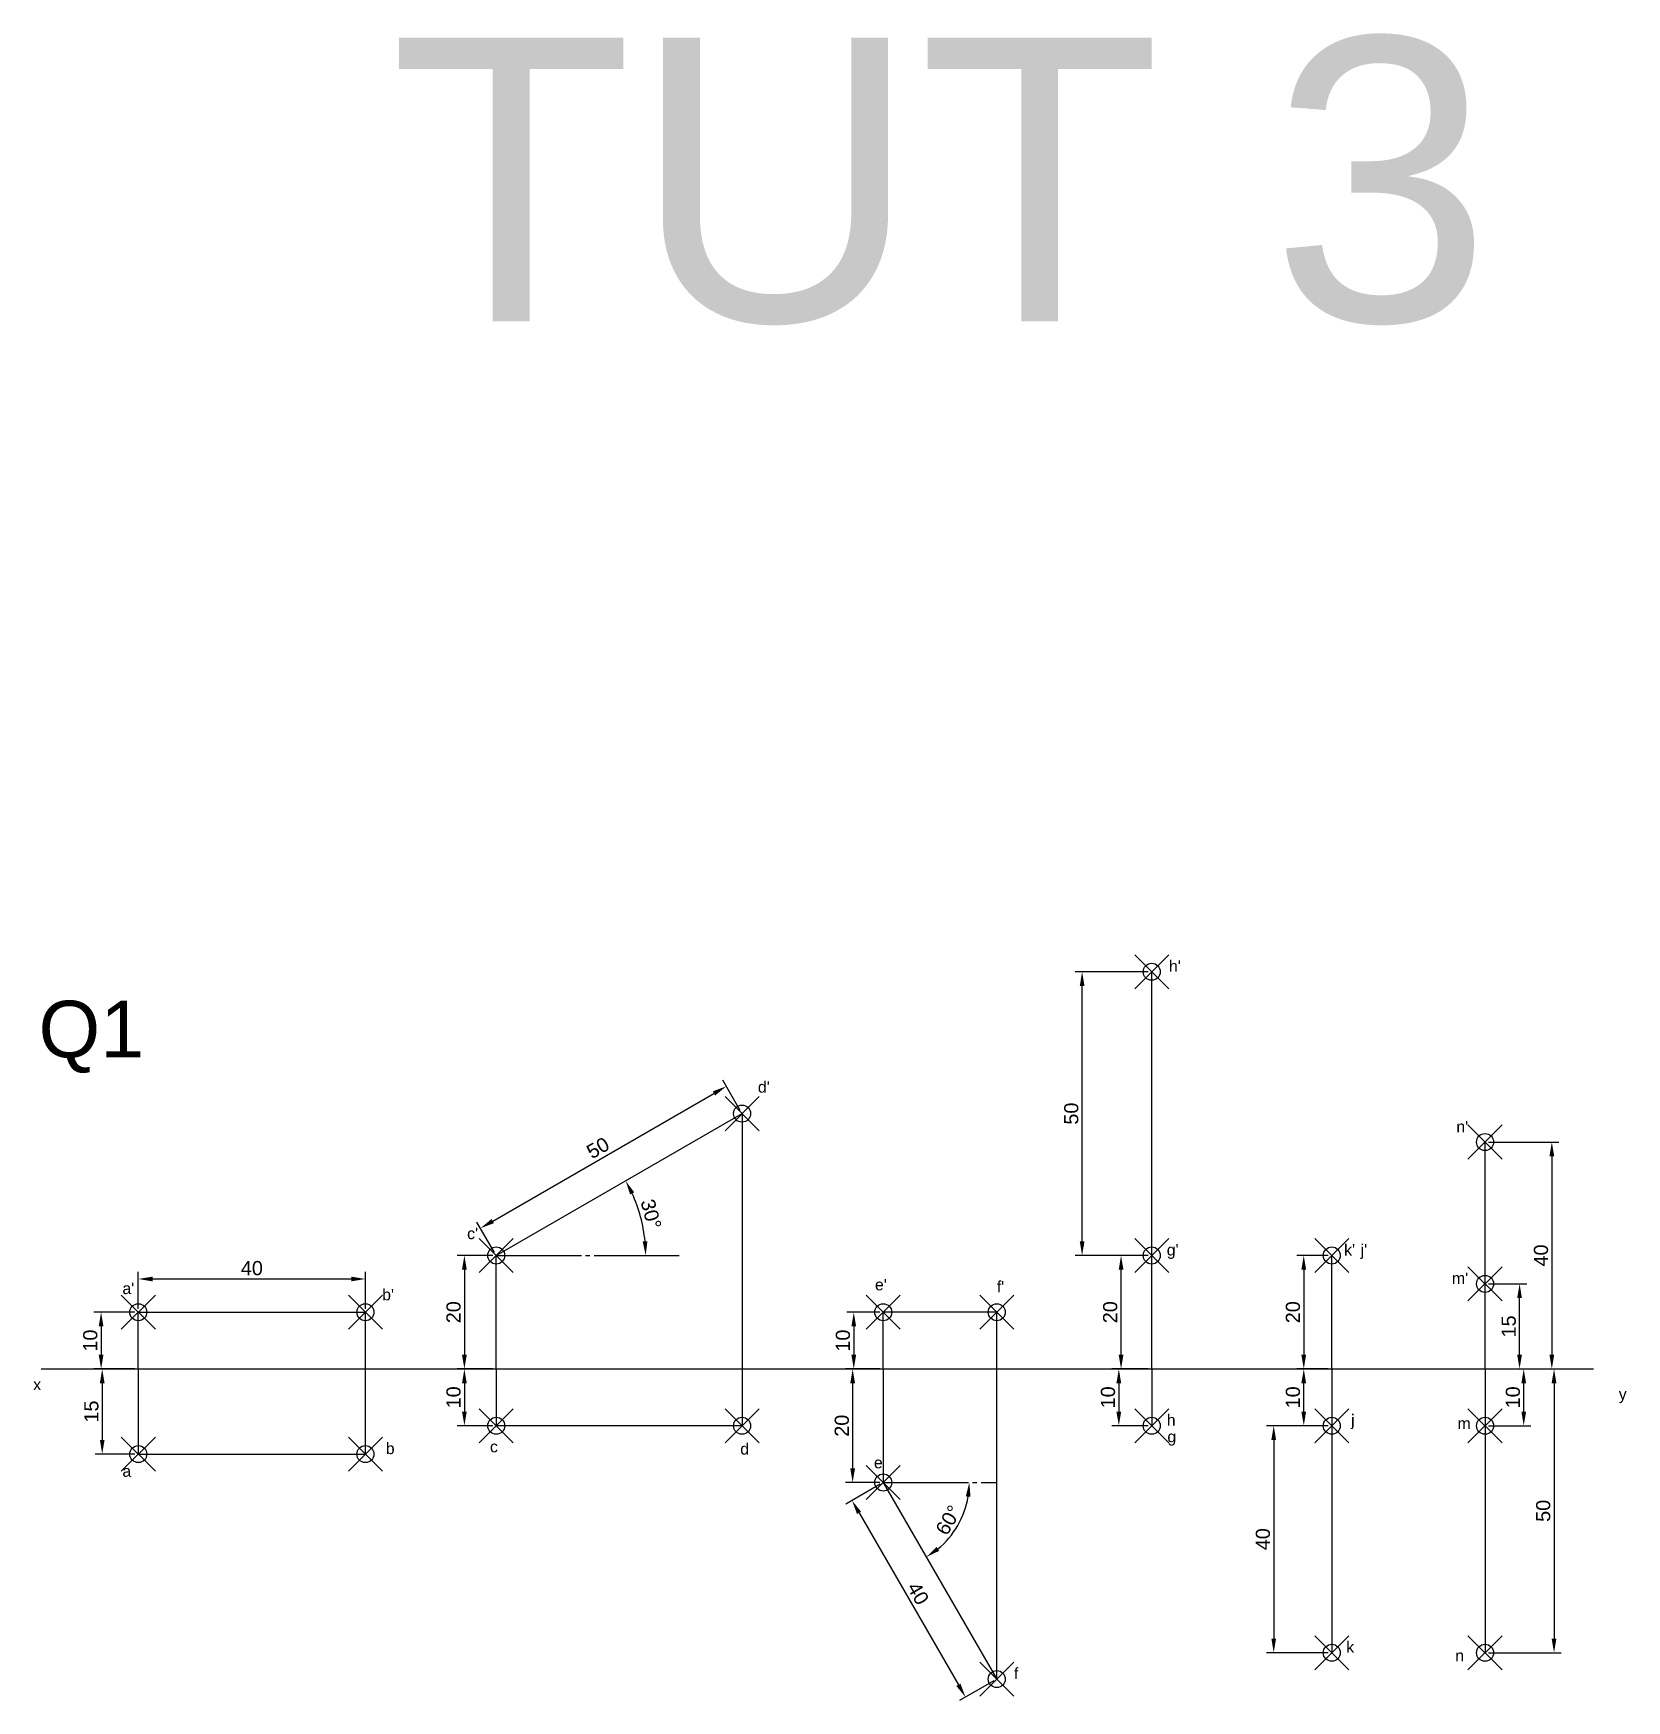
# Model space of a CAD drawing. Header units: millimetres. Extents: x 137 to 7220, y 7466 to 9893.
# Drawn here: x 1215.6 to 1496.3, y 9599 to 9892.8 of the extents above; entities that cross this region are included whole.
import ezdxf

# ---------------------------------------------------------------- set-up
doc = ezdxf.new("R2010")
doc.units = ezdxf.units.MM
doc.header["$PDMODE"] = 35
doc.header["$PDSIZE"] = 3
doc.linetypes.add('JIS_08_15', pattern=[17.25, 15, -0.75, 0.75, -0.75])
for name, color, linetype in [('Dimensions', 1, 'Continuous'), ('Projection', 140, 'Continuous'), ('Reference', 4, 'JIS_08_15'), ('Text', 7, 'Continuous')]:
    doc.layers.add(name, color=color, linetype=linetype)
doc.layers.add('Object', color=7, linetype='Continuous', lineweight=30)
doc.styles.get("Standard").update_dxf_attribs({"font": 'arial.ttf'})
doc.dimstyles.new('ISO-25', dxfattribs={"dimtxt": 2.5, "dimasz": 2.5, "dimexe": 1.25, "dimexo": 0.625, "dimtad": 1, "dimdec": 0, "dimtxsty": 'Standard', "dimcen": 2.5, "dimadec": 0, "dimazin": 0, "dimtfac": 1, "dimtdec": 0, "dimtmove": 0, "dimatfit": 3, "dimfxl": 1, "dimarcsym": 0})

msp = doc.modelspace()

# ---------------------------------------------------------------- texts
at = {"layer": 'Object'}
msp.add_text('TUT 3', height=50, dxfattribs=at).set_placement((1278.492, 9842.028))
at = {"layer": 'Text'}
for s, height, p in [("h'", 2, (1415.699, 9727.397)), ('Q1', 10, (1216.551, 9712.294)), ("d'", 2, (1343.277, 9706.1)), ("n'", 2, (1466.319, 9699.111)), ("c'", 2, (1292.05, 9680.276)), ("g'", 2, (1415.307, 9677.397)), ("k'", 2, (1446.542, 9677.397)), ("j'", 2, (1449.469, 9677.397)), ("e'", 2, (1363.902, 9671.264)), ("f'", 2, (1385.36, 9670.911)), ("m'", 2, (1465.535, 9672.397)), ("a'", 2, (1231.321, 9670.597)), ("b'", 2, (1277.084, 9669.506)), ('x', 2, (1215.606, 9653.678)), ('y', 2, (1494.929, 9651.978)), ('h', 2, (1415.307, 9647.397)), ('j', 2, (1447.774, 9647.397)), ('m', 2, (1466.515, 9646.824)), ('b', 2, (1277.724, 9642.397)), ('c', 2, (1296.076, 9642.711)), ('d', 2, (1340.166, 9642.319)), ('g', 2, (1415.422, 9644.49)), ('e', 2, (1363.72, 9639.897)), ('a', 2, (1231.321, 9638.403)), ('k', 2, (1446.928, 9607.397)), ('n', 2, (1466.123, 9605.894)), ('f', 2, (1388.397, 9602.756))]:
    msp.add_text(s, height=height, dxfattribs=at).set_placement(p)

# ---------------------------------------------------------------- blocks, each defined once
blk = doc.blocks.new('*D369')
at = {"layer": 'Defpoints', "color": 0, "transparency": 16777216}
for p in [(1234.13, 9667.4), (1227.57, 9657.4), (1234.13, 9657.4)]:
    blk.add_point(p, dxfattribs=at)
at = {"layer": 'Dimensions', "color": 0, "lineweight": -2, "transparency": 16777216}
for p, q in [((1233.5, 9667.4), (1226.32, 9667.4)), ((1227.57, 9664.9), (1227.57, 9659.9)), ((1233.5, 9657.4), (1226.32, 9657.4))]:
    blk.add_line(p, q, dxfattribs=at)
at = {"layer": 'Dimensions', "color": 0, "transparency": 16777216}
for points in [[(1227.15, 9664.9), (1227.99, 9664.9), (1227.57, 9667.4)], [(1227.15, 9659.9), (1227.99, 9659.9), (1227.57, 9657.4)]]:
    blk.add_solid(points, dxfattribs=at)
at = {"layer": 'Dimensions', "color": 0, "transparency": 16777216, "insert": (1225.67, 9662.4), "char_height": 2.5, "attachment_point": 5, "rotation": 90}
blk.add_mtext('10', dxfattribs=at)
blk = doc.blocks.new('*D370')
at = {"layer": 'Defpoints', "color": 0, "transparency": 16777216}
for p in [(1234.13, 9657.4), (1227.77, 9642.4), (1234.13, 9642.4)]:
    blk.add_point(p, dxfattribs=at)
at = {"layer": 'Dimensions', "color": 0, "lineweight": -2, "transparency": 16777216}
for p, q in [((1233.5, 9657.4), (1226.52, 9657.4)), ((1227.77, 9654.9), (1227.77, 9644.9)), ((1233.5, 9642.4), (1226.52, 9642.4))]:
    blk.add_line(p, q, dxfattribs=at)
at = {"layer": 'Dimensions', "color": 0, "transparency": 16777216}
for points in [[(1227.35, 9654.9), (1228.18, 9654.9), (1227.77, 9657.4)], [(1227.35, 9644.9), (1228.18, 9644.9), (1227.77, 9642.4)]]:
    blk.add_solid(points, dxfattribs=at)
at = {"layer": 'Dimensions', "color": 0, "transparency": 16777216, "insert": (1225.87, 9649.9), "char_height": 2.5, "attachment_point": 5, "rotation": 90}
blk.add_mtext('15', dxfattribs=at)
blk = doc.blocks.new('*D371')
at = {"layer": 'Defpoints', "color": 0, "transparency": 16777216}
for p in [(1274.13, 9673.26), (1234.13, 9667.4), (1274.13, 9667.4)]:
    blk.add_point(p, dxfattribs=at)
at = {"layer": 'Dimensions', "color": 0, "lineweight": -2, "transparency": 16777216}
for p, q in [((1234.13, 9668.02), (1234.13, 9674.51)), ((1236.63, 9673.26), (1271.63, 9673.26)), ((1274.13, 9668.02), (1274.13, 9674.51))]:
    blk.add_line(p, q, dxfattribs=at)
at = {"layer": 'Dimensions', "color": 0, "transparency": 16777216}
for points in [[(1236.63, 9673.67), (1236.63, 9672.84), (1234.13, 9673.26)], [(1271.63, 9673.67), (1271.63, 9672.84), (1274.13, 9673.26)]]:
    blk.add_solid(points, dxfattribs=at)
at = {"layer": 'Dimensions', "color": 0, "transparency": 16777216, "insert": (1254.13, 9675.16), "char_height": 2.5, "attachment_point": 5}
blk.add_mtext('40', dxfattribs=at)
blk = doc.blocks.new('*D372')
at = {"layer": 'Defpoints', "color": 0, "transparency": 16777216}
for p in [(1337.7, 9707.21), (1340.48, 9702.4), (1297.18, 9677.4)]:
    blk.add_point(p, dxfattribs=at)
at = {"layer": 'Dimensions', "color": 0, "lineweight": -2, "transparency": 16777216}
for p, q in [((1340.17, 9702.94), (1337.08, 9708.3)), ((1296.57, 9683.46), (1335.54, 9705.96)), ((1296.87, 9677.94), (1293.78, 9683.3))]:
    blk.add_line(p, q, dxfattribs=at)
at = {"layer": 'Dimensions', "color": 0, "transparency": 16777216}
for points in [[(1335.33, 9706.32), (1335.75, 9705.6), (1337.7, 9707.21)], [(1296.36, 9683.82), (1296.78, 9683.1), (1294.4, 9682.21)]]:
    blk.add_solid(points, dxfattribs=at)
at = {"layer": 'Dimensions', "color": 0, "transparency": 16777216, "insert": (1315.1, 9696.36), "char_height": 2.5, "attachment_point": 5, "rotation": 30}
blk.add_mtext('50', dxfattribs=at)
blk = doc.blocks.new('*D373')
at = {"layer": 'Defpoints', "color": 0, "transparency": 16777216}
for p in [(1297.18, 9677.4), (1291.57, 9657.4), (1297.18, 9657.4)]:
    blk.add_point(p, dxfattribs=at)
at = {"layer": 'Dimensions', "color": 0, "lineweight": -2, "transparency": 16777216}
for p, q in [((1296.56, 9677.4), (1290.32, 9677.4)), ((1291.57, 9674.9), (1291.57, 9659.9)), ((1296.56, 9657.4), (1290.32, 9657.4))]:
    blk.add_line(p, q, dxfattribs=at)
at = {"layer": 'Dimensions', "color": 0, "transparency": 16777216}
for points in [[(1291.15, 9674.9), (1291.99, 9674.9), (1291.57, 9677.4)], [(1291.15, 9659.9), (1291.99, 9659.9), (1291.57, 9657.4)]]:
    blk.add_solid(points, dxfattribs=at)
at = {"layer": 'Dimensions', "color": 0, "transparency": 16777216, "insert": (1289.67, 9667.4), "char_height": 2.5, "attachment_point": 5, "rotation": 90}
blk.add_mtext('20', dxfattribs=at)
blk = doc.blocks.new('*D374')
at = {"layer": 'Defpoints', "color": 0, "transparency": 16777216}
for p in [(1297.18, 9657.4), (1291.57, 9647.4), (1297.18, 9647.4)]:
    blk.add_point(p, dxfattribs=at)
at = {"layer": 'Dimensions', "color": 0, "lineweight": -2, "transparency": 16777216}
for p, q in [((1296.56, 9657.4), (1290.32, 9657.4)), ((1291.57, 9654.9), (1291.57, 9649.9)), ((1296.56, 9647.4), (1290.32, 9647.4))]:
    blk.add_line(p, q, dxfattribs=at)
at = {"layer": 'Dimensions', "color": 0, "transparency": 16777216}
for points in [[(1291.15, 9654.9), (1291.99, 9654.9), (1291.57, 9657.4)], [(1291.15, 9649.9), (1291.99, 9649.9), (1291.57, 9647.4)]]:
    blk.add_solid(points, dxfattribs=at)
at = {"layer": 'Dimensions', "color": 0, "transparency": 16777216, "insert": (1289.67, 9652.4), "char_height": 2.5, "attachment_point": 5, "rotation": 90}
blk.add_mtext('10', dxfattribs=at)
blk = doc.blocks.new('*D375')
at = {"layer": 'Defpoints', "color": 0, "transparency": 16777216}
for p in [(1365.36, 9667.4), (1360.17, 9657.4), (1365.36, 9657.4)]:
    blk.add_point(p, dxfattribs=at)
at = {"layer": 'Dimensions', "color": 0, "lineweight": -2, "transparency": 16777216}
for p, q in [((1364.74, 9667.4), (1358.92, 9667.4)), ((1360.17, 9664.9), (1360.17, 9659.9)), ((1364.74, 9657.4), (1358.92, 9657.4))]:
    blk.add_line(p, q, dxfattribs=at)
at = {"layer": 'Dimensions', "color": 0, "transparency": 16777216}
for points in [[(1359.75, 9664.9), (1360.58, 9664.9), (1360.17, 9667.4)], [(1359.75, 9659.9), (1360.58, 9659.9), (1360.17, 9657.4)]]:
    blk.add_solid(points, dxfattribs=at)
at = {"layer": 'Dimensions', "color": 0, "transparency": 16777216, "insert": (1358.26, 9662.4), "char_height": 2.5, "attachment_point": 5, "rotation": 90}
blk.add_mtext('10', dxfattribs=at)
blk = doc.blocks.new('*D344')
at = {"layer": 'Defpoints', "color": 0, "transparency": 16777216}
for p in [(1365.36, 9657.4), (1359.97, 9637.4), (1365.36, 9637.4)]:
    blk.add_point(p, dxfattribs=at)
at = {"layer": 'Dimensions', "color": 0, "lineweight": -2, "transparency": 16777216}
for p, q in [((1364.74, 9657.4), (1358.72, 9657.4)), ((1359.97, 9654.9), (1359.97, 9639.9)), ((1364.74, 9637.4), (1358.72, 9637.4))]:
    blk.add_line(p, q, dxfattribs=at)
at = {"layer": 'Dimensions', "color": 0, "transparency": 16777216}
for points in [[(1359.55, 9654.9), (1360.39, 9654.9), (1359.97, 9657.4)], [(1359.55, 9639.9), (1360.39, 9639.9), (1359.97, 9637.4)]]:
    blk.add_solid(points, dxfattribs=at)
at = {"layer": 'Dimensions', "color": 0, "transparency": 16777216, "insert": (1358.07, 9647.4), "char_height": 2.5, "attachment_point": 5, "rotation": 90}
blk.add_mtext('20', dxfattribs=at)
blk = doc.blocks.new('*D345')
at = {"layer": 'Defpoints', "color": 0, "transparency": 16777216}
for p in [(1365.36, 9637.4), (1385.36, 9602.76), (1379.85, 9599.58)]:
    blk.add_point(p, dxfattribs=at)
at = {"layer": 'Dimensions', "color": 0, "lineweight": -2, "transparency": 16777216}
for p, q in [((1364.82, 9637.08), (1358.77, 9633.59)), ((1361.1, 9632.05), (1378.6, 9601.74)), ((1384.82, 9602.44), (1378.77, 9598.95))]:
    blk.add_line(p, q, dxfattribs=at)
at = {"layer": 'Dimensions', "color": 0, "transparency": 16777216}
for points in [[(1361.46, 9632.26), (1360.74, 9631.84), (1359.85, 9634.22)], [(1378.96, 9601.95), (1378.24, 9601.53), (1379.85, 9599.58)]]:
    blk.add_solid(points, dxfattribs=at)
at = {"layer": 'Dimensions', "color": 0, "transparency": 16777216, "insert": (1371.5, 9617.85), "char_height": 2.5, "attachment_point": 5, "rotation": 300}
blk.add_mtext('40', dxfattribs=at)
blk = doc.blocks.new('*D346')
at = {"layer": 'Defpoints', "color": 0, "transparency": 16777216}
for p in [(1412.65, 9657.4), (1406.86, 9647.4), (1412.65, 9647.4)]:
    blk.add_point(p, dxfattribs=at)
at = {"layer": 'Dimensions', "color": 0, "lineweight": -2, "transparency": 16777216}
for p, q in [((1412.03, 9657.4), (1405.61, 9657.4)), ((1406.86, 9654.9), (1406.86, 9649.9)), ((1412.03, 9647.4), (1405.61, 9647.4))]:
    blk.add_line(p, q, dxfattribs=at)
at = {"layer": 'Dimensions', "color": 0, "transparency": 16777216}
for points in [[(1406.44, 9654.9), (1407.28, 9654.9), (1406.86, 9657.4)], [(1406.44, 9649.9), (1407.28, 9649.9), (1406.86, 9647.4)]]:
    blk.add_solid(points, dxfattribs=at)
at = {"layer": 'Dimensions', "color": 0, "transparency": 16777216, "insert": (1404.96, 9652.4), "char_height": 2.5, "attachment_point": 5, "rotation": 90}
blk.add_mtext('10', dxfattribs=at)
blk = doc.blocks.new('*D347')
at = {"layer": 'Defpoints', "color": 0, "transparency": 16777216}
for p in [(1407.25, 9677.4), (1412.65, 9677.4), (1412.65, 9657.4)]:
    blk.add_point(p, dxfattribs=at)
at = {"layer": 'Dimensions', "color": 0, "lineweight": -2, "transparency": 16777216}
for p, q in [((1412.03, 9677.4), (1406, 9677.4)), ((1407.25, 9659.9), (1407.25, 9674.9)), ((1412.03, 9657.4), (1406, 9657.4))]:
    blk.add_line(p, q, dxfattribs=at)
at = {"layer": 'Dimensions', "color": 0, "transparency": 16777216}
for points in [[(1406.84, 9674.9), (1407.67, 9674.9), (1407.25, 9677.4)], [(1406.84, 9659.9), (1407.67, 9659.9), (1407.25, 9657.4)]]:
    blk.add_solid(points, dxfattribs=at)
at = {"layer": 'Dimensions', "color": 0, "transparency": 16777216, "insert": (1405.35, 9667.4), "char_height": 2.5, "attachment_point": 5, "rotation": 90}
blk.add_mtext('20', dxfattribs=at)
blk = doc.blocks.new('*D348')
at = {"layer": 'Defpoints', "color": 0, "transparency": 16777216}
for p in [(1400.39, 9727.4), (1412.65, 9727.4), (1412.65, 9677.4)]:
    blk.add_point(p, dxfattribs=at)
at = {"layer": 'Dimensions', "color": 0, "lineweight": -2, "transparency": 16777216}
for p, q in [((1412.03, 9727.4), (1399.14, 9727.4)), ((1400.39, 9679.9), (1400.39, 9724.9)), ((1412.03, 9677.4), (1399.14, 9677.4))]:
    blk.add_line(p, q, dxfattribs=at)
at = {"layer": 'Dimensions', "color": 0, "transparency": 16777216}
for points in [[(1399.98, 9724.9), (1400.81, 9724.9), (1400.39, 9727.4)], [(1399.98, 9679.9), (1400.81, 9679.9), (1400.39, 9677.4)]]:
    blk.add_solid(points, dxfattribs=at)
at = {"layer": 'Dimensions', "color": 0, "transparency": 16777216, "insert": (1398.49, 9702.4), "char_height": 2.5, "attachment_point": 5, "rotation": 90}
blk.add_mtext('50', dxfattribs=at)
blk = doc.blocks.new('*D349')
at = {"layer": 'Defpoints', "color": 0, "transparency": 16777216}
for p in [(1444.38, 9677.4), (1439.44, 9657.4), (1444.38, 9657.4)]:
    blk.add_point(p, dxfattribs=at)
at = {"layer": 'Dimensions', "color": 0, "lineweight": -2, "transparency": 16777216}
for p, q in [((1443.75, 9677.4), (1438.19, 9677.4)), ((1439.44, 9674.9), (1439.44, 9659.9)), ((1443.75, 9657.4), (1438.19, 9657.4))]:
    blk.add_line(p, q, dxfattribs=at)
at = {"layer": 'Dimensions', "color": 0, "transparency": 16777216}
for points in [[(1439.02, 9674.9), (1439.85, 9674.9), (1439.44, 9677.4)], [(1439.02, 9659.9), (1439.85, 9659.9), (1439.44, 9657.4)]]:
    blk.add_solid(points, dxfattribs=at)
at = {"layer": 'Dimensions', "color": 0, "transparency": 16777216, "insert": (1437.54, 9667.4), "char_height": 2.5, "attachment_point": 5, "rotation": 90}
blk.add_mtext('20', dxfattribs=at)
blk = doc.blocks.new('*D350')
at = {"layer": 'Defpoints', "color": 0, "transparency": 16777216}
for p in [(1439.44, 9657.4), (1444.38, 9657.4), (1444.38, 9647.4)]:
    blk.add_point(p, dxfattribs=at)
at = {"layer": 'Dimensions', "color": 0, "lineweight": -2, "transparency": 16777216}
for p, q in [((1443.75, 9657.4), (1438.19, 9657.4)), ((1439.44, 9649.9), (1439.44, 9654.9)), ((1443.75, 9647.4), (1438.19, 9647.4))]:
    blk.add_line(p, q, dxfattribs=at)
at = {"layer": 'Dimensions', "color": 0, "transparency": 16777216}
for points in [[(1439.02, 9654.9), (1439.85, 9654.9), (1439.44, 9657.4)], [(1439.02, 9649.9), (1439.85, 9649.9), (1439.44, 9647.4)]]:
    blk.add_solid(points, dxfattribs=at)
at = {"layer": 'Dimensions', "color": 0, "transparency": 16777216, "insert": (1437.54, 9652.4), "char_height": 2.5, "attachment_point": 5, "rotation": 90}
blk.add_mtext('10', dxfattribs=at)
blk = doc.blocks.new('*D351')
at = {"layer": 'Defpoints', "color": 0, "transparency": 16777216}
for p in [(1444.38, 9647.4), (1434.15, 9607.4), (1444.38, 9607.4)]:
    blk.add_point(p, dxfattribs=at)
at = {"layer": 'Dimensions', "color": 0, "lineweight": -2, "transparency": 16777216}
for p, q in [((1443.75, 9647.4), (1432.9, 9647.4)), ((1434.15, 9644.9), (1434.15, 9609.9)), ((1443.75, 9607.4), (1432.9, 9607.4))]:
    blk.add_line(p, q, dxfattribs=at)
at = {"layer": 'Dimensions', "color": 0, "transparency": 16777216}
for points in [[(1433.73, 9644.9), (1434.56, 9644.9), (1434.15, 9647.4)], [(1433.73, 9609.9), (1434.56, 9609.9), (1434.15, 9607.4)]]:
    blk.add_solid(points, dxfattribs=at)
at = {"layer": 'Dimensions', "color": 0, "transparency": 16777216, "insert": (1432.25, 9627.4), "char_height": 2.5, "attachment_point": 5, "rotation": 90}
blk.add_mtext('40', dxfattribs=at)
blk = doc.blocks.new('*D352')
at = {"layer": 'Defpoints', "color": 0, "transparency": 16777216}
for p in [(1471.37, 9697.4), (1471.37, 9657.4), (1483.14, 9657.4)]:
    blk.add_point(p, dxfattribs=at)
at = {"layer": 'Dimensions', "color": 0, "lineweight": -2, "transparency": 16777216}
for p, q in [((1472, 9697.4), (1484.39, 9697.4)), ((1483.14, 9694.9), (1483.14, 9659.9)), ((1472, 9657.4), (1484.39, 9657.4))]:
    blk.add_line(p, q, dxfattribs=at)
at = {"layer": 'Dimensions', "color": 0, "transparency": 16777216}
for points in [[(1482.72, 9694.9), (1483.56, 9694.9), (1483.14, 9697.4)], [(1482.72, 9659.9), (1483.56, 9659.9), (1483.14, 9657.4)]]:
    blk.add_solid(points, dxfattribs=at)
at = {"layer": 'Dimensions', "color": 0, "transparency": 16777216, "insert": (1481.24, 9677.4), "char_height": 2.5, "attachment_point": 5, "rotation": 90}
blk.add_mtext('40', dxfattribs=at)
blk = doc.blocks.new('*D353')
at = {"layer": 'Defpoints', "color": 0, "transparency": 16777216}
for p in [(1471.37, 9657.4), (1471.37, 9607.4), (1483.53, 9607.4)]:
    blk.add_point(p, dxfattribs=at)
at = {"layer": 'Dimensions', "color": 0, "lineweight": -2, "transparency": 16777216}
for p, q in [((1472, 9657.4), (1484.78, 9657.4)), ((1483.53, 9654.9), (1483.53, 9609.9)), ((1472, 9607.4), (1484.78, 9607.4))]:
    blk.add_line(p, q, dxfattribs=at)
at = {"layer": 'Dimensions', "color": 0, "transparency": 16777216}
for points in [[(1483.11, 9654.9), (1483.95, 9654.9), (1483.53, 9657.4)], [(1483.11, 9609.9), (1483.95, 9609.9), (1483.53, 9607.4)]]:
    blk.add_solid(points, dxfattribs=at)
at = {"layer": 'Dimensions', "color": 0, "transparency": 16777216, "insert": (1481.63, 9632.4), "char_height": 2.5, "attachment_point": 5, "rotation": 90}
blk.add_mtext('50', dxfattribs=at)
blk = doc.blocks.new('*D354')
at = {"layer": 'Defpoints', "color": 0, "transparency": 16777216}
for p in [(1471.37, 9657.4), (1478.19, 9657.4), (1471.37, 9647.4)]:
    blk.add_point(p, dxfattribs=at)
at = {"layer": 'Dimensions', "color": 0, "lineweight": -2, "transparency": 16777216}
for p, q in [((1472, 9657.4), (1479.44, 9657.4)), ((1478.19, 9649.9), (1478.19, 9654.9)), ((1472, 9647.4), (1479.44, 9647.4))]:
    blk.add_line(p, q, dxfattribs=at)
at = {"layer": 'Dimensions', "color": 0, "transparency": 16777216}
for points in [[(1477.78, 9654.9), (1478.61, 9654.9), (1478.19, 9657.4)], [(1477.78, 9649.9), (1478.61, 9649.9), (1478.19, 9647.4)]]:
    blk.add_solid(points, dxfattribs=at)
at = {"layer": 'Dimensions', "color": 0, "transparency": 16777216, "insert": (1476.29, 9652.4), "char_height": 2.5, "attachment_point": 5, "rotation": 90}
blk.add_mtext('10', dxfattribs=at)
blk = doc.blocks.new('*D355')
at = {"layer": 'Defpoints', "color": 0, "transparency": 16777216}
for p in [(1471.37, 9672.4), (1477.46, 9672.4), (1471.37, 9657.4)]:
    blk.add_point(p, dxfattribs=at)
at = {"layer": 'Dimensions', "color": 0, "lineweight": -2, "transparency": 16777216}
for p, q in [((1472, 9672.4), (1478.71, 9672.4)), ((1477.46, 9659.9), (1477.46, 9669.9)), ((1472, 9657.4), (1478.71, 9657.4))]:
    blk.add_line(p, q, dxfattribs=at)
at = {"layer": 'Dimensions', "color": 0, "transparency": 16777216}
for points in [[(1477.04, 9669.9), (1477.87, 9669.9), (1477.46, 9672.4)], [(1477.04, 9659.9), (1477.87, 9659.9), (1477.46, 9657.4)]]:
    blk.add_solid(points, dxfattribs=at)
at = {"layer": 'Dimensions', "color": 0, "transparency": 16777216, "insert": (1475.56, 9664.9), "char_height": 2.5, "attachment_point": 5, "rotation": 90}
blk.add_mtext('15', dxfattribs=at)
blk = doc.blocks.new('*D356')
at = {"layer": 'Defpoints', "color": 0, "transparency": 16777216}
for p in [(1340.48, 9702.4), (1323.11, 9681.97), (1297.18, 9677.4), (1297.18, 9677.4), (1329.39, 9677.4)]:
    blk.add_point(p, dxfattribs=at)
at = {"layer": 'Dimensions', "color": 0, "lineweight": -2, "transparency": 16777216}
blk.add_arc((1297.18, 9677.4), 26.33, 5.4427, 24.5573, dxfattribs=at)
at = {"layer": 'Dimensions', "color": 0, "transparency": 16777216}
for points in [[(1320.76, 9688.15), (1321.5, 9688.53), (1319.98, 9690.56)], [(1323.81, 9679.91), (1322.98, 9679.87), (1323.51, 9677.4)]]:
    blk.add_solid(points, dxfattribs=at)
at = {"layer": 'Dimensions', "color": 0, "transparency": 16777216, "insert": (1324.45, 9684.7), "char_height": 2.5, "attachment_point": 5, "rotation": 285}
blk.add_mtext('30°', dxfattribs=at)
blk = doc.blocks.new('*D357')
at = {"layer": 'Defpoints', "color": 0, "transparency": 16777216}
for p in [(1365.36, 9637.4), (1365.36, 9637.4), (1385.36, 9637.4), (1376.98, 9627.65), (1385.36, 9602.76)]:
    blk.add_point(p, dxfattribs=at)
at = {"layer": 'Dimensions', "color": 0, "lineweight": -2, "transparency": 16777216}
blk.add_arc((1365.36, 9637.4), 15.16, 309.4574, 350.5426, dxfattribs=at)
at = {"layer": 'Dimensions', "color": 0, "transparency": 16777216}
for points in [[(1379.9, 9634.94), (1380.73, 9634.87), (1380.52, 9637.4)], [(1375.23, 9625.35), (1374.76, 9626.03), (1372.94, 9624.27)]]:
    blk.add_solid(points, dxfattribs=at)
at = {"layer": 'Dimensions', "color": 0, "transparency": 16777216, "insert": (1376.84, 9630.77), "char_height": 2.5, "attachment_point": 5, "rotation": 60}
blk.add_mtext('60°', dxfattribs=at)

# ---------------------------------------------------------------- dimensions: what is measured, and where the dimension line sits
at = {"layer": 'Dimensions'}
for base, p1, p2, picture, middle in [((1400.395, 9727.397), (1412.651, 9677.397), (1412.651, 9727.397), '*D348', (1398.493, 9702.397)), ((1483.138, 9657.397), (1471.371, 9697.397), (1471.371, 9657.397), '*D352', (1481.237, 9677.397)), ((1291.57, 9657.397), (1297.182, 9677.397), (1297.182, 9657.397), '*D373', (1289.668, 9667.397)), ((1407.252, 9677.397), (1412.651, 9657.397), (1412.651, 9677.397), '*D347', (1405.35, 9667.397)), ((1439.437, 9657.397), (1444.375, 9677.397), (1444.375, 9657.397), '*D349', (1437.535, 9667.397)), ((1477.457, 9672.397), (1471.371, 9657.397), (1471.371, 9672.397), '*D355', (1475.555, 9664.897)), ((1227.571, 9657.397), (1234.128, 9667.397), (1234.128, 9657.397), '*D369', (1225.67, 9662.397)), ((1360.166, 9657.397), (1365.36, 9667.397), (1365.36, 9657.397), '*D375', (1358.264, 9662.397)), ((1227.767, 9642.397), (1234.128, 9657.397), (1234.128, 9642.397), '*D370', (1225.866, 9649.897)), ((1291.57, 9647.397), (1297.182, 9657.397), (1297.182, 9647.397), '*D374', (1289.668, 9652.397)), ((1359.97, 9637.397), (1365.36, 9657.397), (1365.36, 9637.397), '*D344', (1358.068, 9647.397)), ((1406.86, 9647.397), (1412.651, 9657.397), (1412.651, 9647.397), '*D346', (1404.959, 9652.397)), ((1439.437, 9657.397), (1444.375, 9647.397), (1444.375, 9657.397), '*D350', (1437.535, 9652.397)), ((1483.53, 9607.397), (1471.371, 9657.397), (1471.371, 9607.397), '*D353', (1481.629, 9632.397)), ((1478.192, 9657.397), (1471.371, 9647.397), (1471.371, 9657.397), '*D354', (1476.291, 9652.397)), ((1434.147, 9607.397), (1444.375, 9647.397), (1444.375, 9607.397), '*D351', (1432.246, 9627.397))]:
    dim = msp.add_linear_dim(base=base, p1=p1, p2=p2, angle=90, dimstyle='ISO-25', dxfattribs=at)
    dim.commit()
    dim.dimension.update_dxf_attribs({"geometry": picture, "text_midpoint": middle})
for p1, p2, distance, picture, middle in [((1297.182, 9677.397), (1340.484, 9702.397), 5.561, '*D372', (1315.102, 9696.359)), ((1365.36, 9637.397), (1385.36, 9602.756), -6.359, '*D345', (1371.5, 9617.847))]:
    dim = msp.add_aligned_dim(p1=p1, p2=p2, distance=distance, dimstyle='ISO-25', dxfattribs=at)
    dim.commit()
    dim.dimension.update_dxf_attribs({"geometry": picture, "text_midpoint": middle})
for base, line1, line2, picture, middle in [((1323.11, 9681.968), ((1297.182, 9677.397), (1329.389, 9677.397)), ((1297.182, 9677.397), (1340.484, 9702.397)), '*D356', (1324.451, 9684.703)), ((1376.976, 9627.65), ((1365.36, 9637.397), (1385.36, 9602.756)), ((1365.36, 9637.397), (1385.36, 9637.397)), '*D357', (1376.845, 9630.766))]:
    dim = msp.add_angular_dim_2l(base=base, line1=line1, line2=line2, dimstyle='ISO-25', dxfattribs=at)
    dim.commit()
    dim.dimension.update_dxf_attribs({"geometry": picture, "text_midpoint": middle})
dim = msp.add_linear_dim(base=(1274.128, 9673.256), p1=(1234.128, 9667.397), p2=(1274.128, 9667.397), dimstyle='ISO-25', dxfattribs=at)
dim.commit()
dim.dimension.update_dxf_attribs({"geometry": '*D371', "text_midpoint": (1254.128, 9675.157)})

# ---------------------------------------------------------------- linework, layer by layer
at = {"layer": 'Object'}
for p, q in [((1412.651, 9677.397), (1412.651, 9727.397)), ((1297.182, 9677.397), (1340.484, 9702.397)), ((1471.371, 9672.397), (1471.371, 9697.397)), ((1234.128, 9667.397), (1274.128, 9667.397)), ((1385.36, 9667.397), (1365.36, 9667.397)), ((1216.985, 9657.397), (1490.484, 9657.397)), ((1340.484, 9647.397), (1297.182, 9647.397)), ((1444.375, 9647.397), (1444.375, 9607.397)), ((1471.371, 9647.397), (1471.371, 9607.397)), ((1234.128, 9642.397), (1274.128, 9642.397)), ((1365.36, 9637.397), (1385.36, 9602.756))]:
    msp.add_line(p, q, dxfattribs=at)
at = {"layer": 'Projection'}
for p, q in [((1340.484, 9702.397), (1340.484, 9647.397)), ((1297.182, 9657.397), (1297.182, 9677.397)), ((1412.651, 9657.397), (1412.651, 9677.397)), ((1444.375, 9657.397), (1444.375, 9677.397)), ((1471.371, 9657.397), (1471.371, 9672.397)), ((1471.371, 9657.397), (1471.371, 9672.397)), ((1234.128, 9657.397), (1234.128, 9667.397)), ((1274.128, 9642.397), (1274.128, 9667.397)), ((1365.36, 9657.397), (1365.36, 9667.397)), ((1385.36, 9602.756), (1385.36, 9667.397)), ((1234.128, 9657.397), (1234.128, 9642.397)), ((1297.182, 9657.397), (1297.182, 9647.397)), ((1365.36, 9657.397), (1365.36, 9637.397)), ((1412.651, 9657.397), (1412.651, 9647.397)), ((1444.375, 9657.397), (1444.375, 9647.397)), ((1471.371, 9657.397), (1471.371, 9647.397)), ((1471.371, 9657.397), (1471.371, 9647.397))]:
    msp.add_line(p, q, dxfattribs=at)
at = {"layer": 'Reference'}
for p, q in [((1297.182, 9677.397), (1329.389, 9677.397)), ((1365.36, 9637.397), (1385.36, 9637.397))]:
    msp.add_line(p, q, dxfattribs=at)
at = {"layer": 'Text'}
for p in [(1412.651, 9727.397), (1340.484, 9702.397), (1471.371, 9697.397), (1297.182, 9677.397), (1412.651, 9677.397), (1444.375, 9677.397), (1471.371, 9672.397), (1234.128, 9667.397), (1274.128, 9667.397), (1365.36, 9667.397), (1385.36, 9667.397), (1297.182, 9647.397), (1340.484, 9647.397), (1412.651, 9647.397), (1444.375, 9647.397), (1471.371, 9647.397), (1234.128, 9642.397), (1274.128, 9642.397), (1365.36, 9637.397), (1444.375, 9607.397), (1471.371, 9607.397), (1385.36, 9602.756)]:
    msp.add_point(p, dxfattribs=at)

msp.set_redraw_order([(e.dxf.handle, doc.entitydb.next_handle()) for e in msp.query("TEXT MTEXT ATTDEF DIMENSION ARC_DIMENSION")])  # texts and dimensions are drawn at this point

doc.saveas('drawing.dxf')
